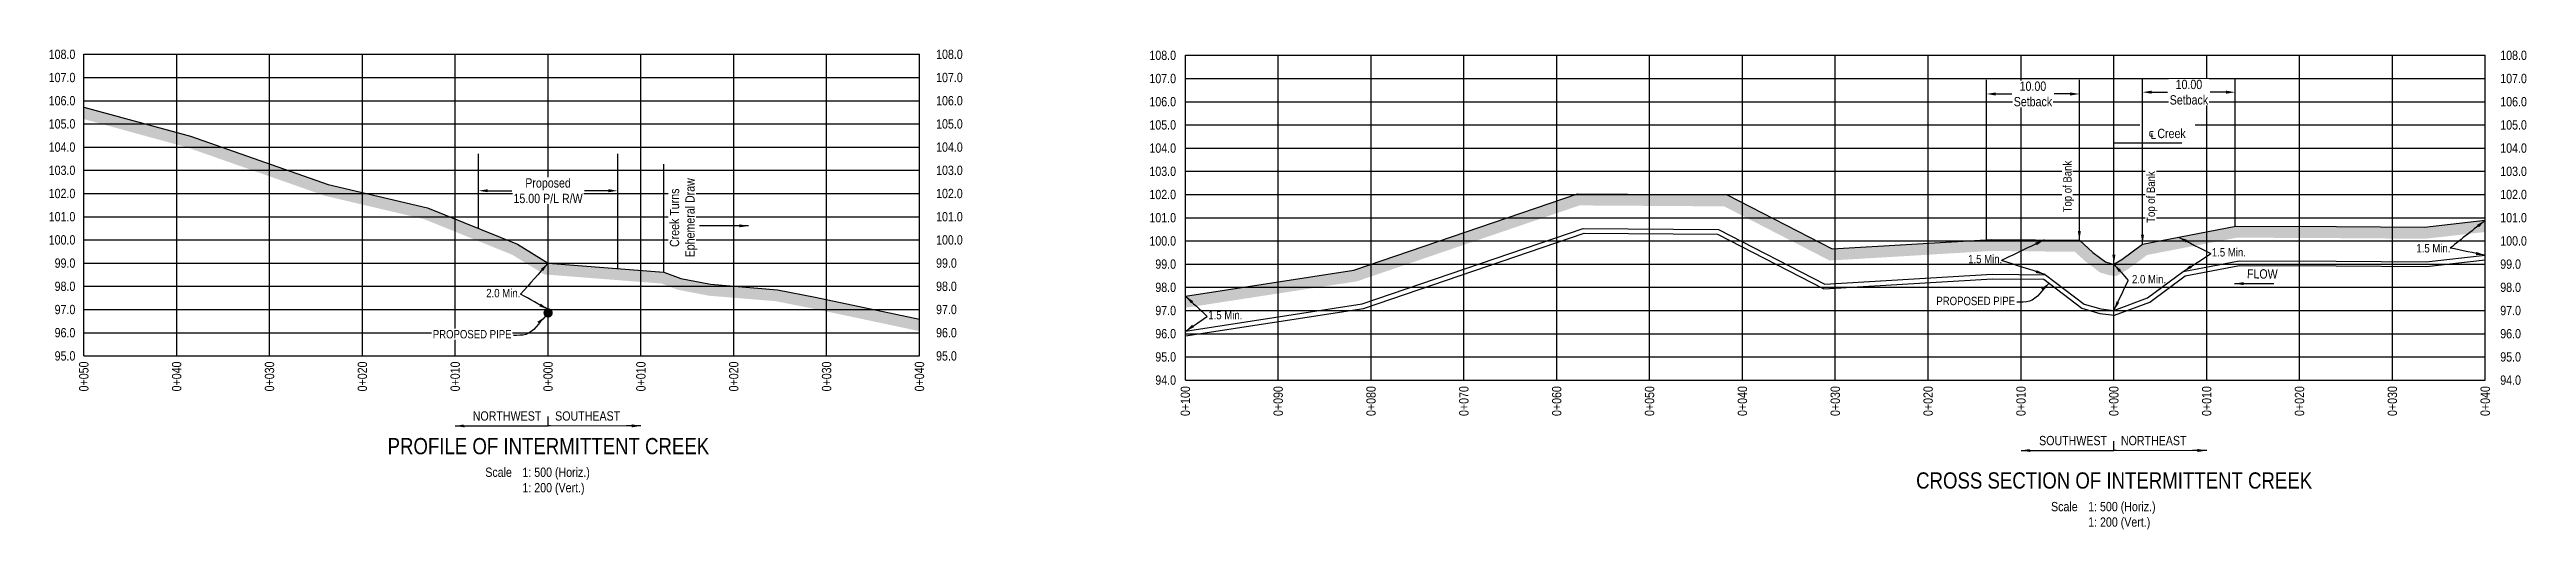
# Model space of a CAD drawing. Extents: x 406232 to 435383, y 6039561 to 6052989.
# Drawn here: x 416091 to 418758, y 6051184 to 6051701 of the extents above; entities that cross this region are included whole.
import ezdxf
from ezdxf.enums import TextEntityAlignment as Align

# ---------------------------------------------------------------- set-up
doc = ezdxf.new("R2010")
doc.units = 0
doc.header["$LTSCALE"] = 5
doc.header["$PDSIZE"] = 0.5
doc.linetypes.add('foc-TOPO', pattern=[1, 0.2, -0.8])
doc.layers.get('Defpoints').update_dxf_attribs({"color": 9})
for name, color, linetype in [('CG-NOTES', 7, 'Continuous'), ('DETAIL-T', 7, 'Continuous'), ('L-BD', 7, 'Continuous'), ('L-DETAIL-T', 3, 'Continuous'), ('L-MON', 1, 'Continuous'), ('P-CROSSINGS-GRID', 8, 'Continuous'), ('P-CROSSINGS-GROUND', 48, 'foc-TOPO'), ('P-CROSSINGS-LINE', 3, 'Continuous'), ('P-PROPOSED', 10, 'Continuous'), ('S-T7', 7, 'Continuous')]:
    doc.layers.add(name, color=color, linetype=linetype)
doc.layers.add('P-100m WELL BORE BUFFER', color=7, linetype='Continuous', true_color=0xf5ffd6)
doc.styles.add('140', font='ARIALN.TTF', dxfattribs={"height": 15})
doc.styles.add('80', font='ARIALN.TTF', dxfattribs={"height": 10})
doc.styles.add('80CG', font='ARIALN.TTF', dxfattribs={"height": 10})
doc.styles.add('80L', font='ARIALN.TTF', dxfattribs={"height": 10})
doc.dimstyles.new('Compass 5 000', dxfattribs={"dimscale": 5, "dimtxt": 9, "dimasz": 2, "dimexe": 0.2, "dimexo": 0.0625, "dimgap": 0.5, "dimtad": 0, "dimtih": 1, "dimtoh": 1, "dimzin": 0, "dimdsep": 46, "dimtxsty": '80CG', "dimcen": 0.1, "dimse1": 1, "dimse2": 1, "dimclrd": 256, "dimclrt": 256, "dimaunit": 1, "dimadec": 4, "dimazin": 0, "dimtfac": 0.06, "dimtofl": 0, "dimtmove": 0, "dimatfit": 1, "dimfxl": 0.2, "dimtolj": 1, "dimtzin": 0, "dimlwd": -1, "dimarcsym": 0})
pattern_1 = [(45, (192.612, 2759.253), (0, 22.440395626), [15.86775592, -15.86775592]), (45, (188.404, 2763.461), (0, 22.440395626), [15.86775592, -15.86775592]), (45, (184.197, 2767.668), (0, 22.440395626), [15.86775592, -15.86775592]), (135, (184.197, 2770.473), (-22.440395626, 0), [15.86775592, -15.86775592]), (135, (188.404, 2774.681), (-22.440395626, 0), [15.86775592, -15.86775592]), (135, (192.612, 2778.889), (-22.440395626, 0), [15.86775592, -15.86775592])]

msp = doc.modelspace()

# ---------------------------------------------------------------- texts
at = {"style": '80L'}
msp.add_text('FLOW', height=9.9954, rotation=359.666704, dxfattribs=at).set_placement((418457.394, 6051454.326))
at = {"style": '80'}
for s, p in [('0+050', (416127.663, 6051364.788)), ('0+040', (416227.663, 6051364.788)), ('0+030', (416327.663, 6051364.788)), ('0+020', (416427.663, 6051364.788)), ('0+010', (416527.663, 6051364.788)), ('0+000', (416627.663, 6051364.788)), ('0+010', (416727.663, 6051364.788)), ('0+020', (416827.663, 6051364.788)), ('0+030', (416927.663, 6051364.788)), ('0+040', (417027.663, 6051364.788)), ('0+100', (417313.99, 6051338.268)), ('0+090', (417413.99, 6051338.268)), ('0+080', (417513.99, 6051338.268)), ('0+070', (417613.99, 6051338.268)), ('0+060', (417713.99, 6051338.268)), ('0+050', (417813.99, 6051338.268)), ('0+040', (417913.99, 6051338.268)), ('0+030', (418013.99, 6051338.268)), ('0+020', (418113.99, 6051338.268)), ('0+010', (418213.99, 6051338.268)), ('0+000', (418313.99, 6051338.268)), ('0+010', (418413.99, 6051338.268)), ('0+020', (418513.99, 6051338.268)), ('0+030', (418613.99, 6051338.268)), ('0+040', (418713.99, 6051338.268))]:
    msp.add_text(s, height=10, rotation=90, dxfattribs=at).set_placement(p, align=Align.MIDDLE_RIGHT)
at = {"char_height": 8.9959, "attachment_point": 1, "style": '80L'}
for s, insert in [('1.5 Min.', (418419.603, 6051486.998)), ('1.5 Min.', (418639.896, 6051491.312)), ('1.5 Min.', (418157.159, 6051479.75)), ('2.0 Min.', (418333.611, 6051458.005)), ('2.0 Min.', (416561.143, 6051443.01)), ('1.5 Min.', (417338.783, 6051419.304))]:
    msp.add_mtext_dynamic_manual_height_columns(s, width=45.29007, gutter_width=44.979, heights=[0], dxfattribs=dict(at, insert=insert))
at = {"insert": (418122.905, 6051434.556), "char_height": 8.99589, "width": 84.29299, "attachment_point": 1, "style": '80L'}
msp.add_mtext('PROPOSED PIPE', dxfattribs=at)
at = {"layer": 'DETAIL-T', "char_height": 10, "attachment_point": 1, "style": '80L'}
for insert in [(416560.094, 6051250.499), (418246.421, 6051213.482)]:
    msp.add_mtext_dynamic_manual_height_columns('Scale^I1: 500 (Horiz.)\\P^I1: 200 (Vert.)', width=217.1051, gutter_width=45, heights=[0], dxfattribs=dict(at, insert=insert))
at = {"layer": 'L-DETAIL-T', "char_height": 17.5, "width": 426.70467, "attachment_point": 2, "rotation": 0, "style": '140'}
for s, insert in [('PROFILE OF INTERMITTENT CREEK', (416628.03, 6051282.373)), ('CROSS SECTION OF INTERMITTENT CREEK', (418314.357, 6051245.356))]:
    msp.add_mtext(s, dxfattribs=dict(at, insert=insert))
at = {"layer": 'S-T7', "style": '80'}
for s, p in [('108.0', (416118.577, 6051695.866)), ('108.0', (417304.032, 6051694.78)), ('107.0', (416118.577, 6051670.866)), ('107.0', (417304.032, 6051669.78)), ('106.0', (416118.577, 6051645.866)), ('106.0', (417304.032, 6051644.78)), ('105.0', (416118.577, 6051620.866)), ('105.0', (417304.032, 6051619.78)), ('104.0', (416118.577, 6051595.866)), ('104.0', (417304.032, 6051594.78)), ('103.0', (416118.577, 6051570.866)), ('103.0', (417304.032, 6051569.78)), ('102.0', (416118.577, 6051545.866)), ('102.0', (417304.032, 6051544.78)), ('101.0', (416118.577, 6051520.866)), ('101.0', (417304.032, 6051519.78)), ('100.0', (416118.577, 6051495.866)), ('100.0', (417304.032, 6051494.78)), ('99.0', (416118.577, 6051470.866)), ('99.0', (417304.032, 6051469.78)), ('98.0', (416118.577, 6051445.866)), ('98.0', (417304.032, 6051444.78)), ('97.0', (416118.577, 6051420.866)), ('97.0', (417304.032, 6051419.78)), ('96.0', (416118.577, 6051395.866)), ('95.0', (416118.577, 6051370.866)), ('96.0', (417304.032, 6051394.78)), ('95.0', (417304.032, 6051369.78)), ('94.0', (417304.032, 6051344.78))]:
    msp.add_text(s, height=10, dxfattribs=at).set_placement(p, align=Align.MIDDLE_RIGHT)
for s, p in [('108.0', (417045.617, 6051695.866)), ('108.0', (418730.217, 6051694.78)), ('107.0', (417045.617, 6051670.866)), ('107.0', (418730.217, 6051669.78)), ('106.0', (417045.617, 6051645.866)), ('106.0', (418730.217, 6051644.78)), ('105.0', (417045.617, 6051620.866)), ('105.0', (418730.217, 6051619.78)), ('104.0', (417045.617, 6051595.866)), ('104.0', (418730.217, 6051594.78)), ('103.0', (417045.617, 6051570.866)), ('103.0', (418730.217, 6051569.78)), ('102.0', (417045.617, 6051545.866)), ('102.0', (418730.217, 6051544.78)), ('101.0', (417045.617, 6051520.866)), ('101.0', (418730.217, 6051519.78)), ('100.0', (417045.617, 6051495.866)), ('100.0', (418730.217, 6051494.78)), ('99.0', (417045.617, 6051470.866)), ('99.0', (418730.217, 6051469.78)), ('98.0', (417045.617, 6051445.866)), ('98.0', (418730.217, 6051444.78)), ('97.0', (417045.617, 6051420.866)), ('97.0', (418730.217, 6051419.78)), ('96.0', (417045.617, 6051395.866)), ('95.0', (417045.617, 6051370.866)), ('96.0', (418730.217, 6051394.78)), ('95.0', (418730.217, 6051369.78)), ('94.0', (418730.217, 6051344.78))]:
    msp.add_text(s, height=10, dxfattribs=at).set_placement(p, align=Align.MIDDLE_LEFT)

# ---------------------------------------------------------------- blocks, each defined once
blk = doc.blocks.new('*D1058')
at = {"transparency": 16777216}
for p, q in [((418186.9, 6051653.1), (418204, 6051653.1)), ((418266.9, 6051653.1), (418249.8, 6051653.1))]:
    blk.add_line(p, q, dxfattribs=at)
for points in [[(418186.9, 6051654.8), (418186.9, 6051651.4), (418176.9, 6051653.1)], [(418266.9, 6051654.8), (418266.9, 6051651.4), (418276.9, 6051653.1)]]:
    blk.add_solid(points, dxfattribs=at)
at = {"layer": 'Defpoints', "color": 0, "transparency": 16777216}
for p in [(418176.9, 6051653.1), (418176.9, 6051634.6), (418276.9, 6051634.6)]:
    blk.add_point(p, dxfattribs=at)
at = {"transparency": 16777216, "insert": (418226.9, 6051653.1), "char_height": 10, "attachment_point": 5, "style": '80CG', "bg_fill": 3, "box_fill_scale": 1.1, "bg_fill_color": 256, "bg_fill_true_color": 13158600, "bg_fill_transparency": 0}
blk.add_mtext('\\A1;10.00\\PSetback', dxfattribs=at)
blk = doc.blocks.new('*D1059')
at = {"transparency": 16777216}
for p, q in [((418354.9, 6051655), (418371.9, 6051655)), ((418434.8, 6051655), (418417.8, 6051655))]:
    blk.add_line(p, q, dxfattribs=at)
for points in [[(418354.9, 6051656.7), (418354.9, 6051653.4), (418344.9, 6051655)], [(418434.8, 6051656.7), (418434.8, 6051653.4), (418444.8, 6051655)]]:
    blk.add_solid(points, dxfattribs=at)
at = {"layer": 'Defpoints', "color": 0, "transparency": 16777216}
for p in [(418344.9, 6051655), (418344.9, 6051636.6), (418444.8, 6051636.6)]:
    blk.add_point(p, dxfattribs=at)
at = {"transparency": 16777216, "insert": (418394.9, 6051655), "char_height": 10, "attachment_point": 5, "style": '80CG', "bg_fill": 3, "box_fill_scale": 1.1, "bg_fill_color": 256, "bg_fill_true_color": 13158600, "bg_fill_transparency": 0}
blk.add_mtext('\\A1;10.00\\PSetback', dxfattribs=at)
blk = doc.blocks.new('*D1060')
at = {"transparency": 16777216}
for p, q in [((416562.8, 6051548.8), (416588.7, 6051548.8)), ((416692.7, 6051548.8), (416666.8, 6051548.8))]:
    blk.add_line(p, q, dxfattribs=at)
for points in [[(416562.8, 6051550.5), (416562.8, 6051547.2), (416552.8, 6051548.8)], [(416692.7, 6051550.5), (416692.7, 6051547.2), (416702.7, 6051548.8)]]:
    blk.add_solid(points, dxfattribs=at)
at = {"layer": 'Defpoints', "color": 0, "transparency": 16777216}
for p in [(416552.8, 6051561.3), (416702.7, 6051561.3), (416702.7, 6051548.8)]:
    blk.add_point(p, dxfattribs=at)
at = {"transparency": 16777216, "insert": (416627.7, 6051548.8), "char_height": 10, "attachment_point": 5, "style": '80CG', "bg_fill": 3, "box_fill_scale": 1.1, "bg_fill_color": 256, "bg_fill_true_color": 13158600, "bg_fill_transparency": 0}
blk.add_mtext('\\A1;Proposed\\P15.00 P/L R/W', dxfattribs=at)
blk = doc.blocks.new('PLIA')
at = {"color": 255, "const_width": 1}
blk.add_lwpolyline([(-0.5, 0, 1), (0.5, 0, 1)], format="xyb", close=True, dxfattribs=at)
blk = doc.blocks.new('PLIAA')
blk.add_blockref('PLIA', (0, 0))
blk = doc.blocks.new('PLIB')
at = {"color": 1}
blk.add_circle((0, 0), 0.8, dxfattribs=at)
blk = doc.blocks.new('PLIBB')
blk.add_blockref('PLIB', (0, 0))
blk = doc.blocks.new('PLICC')
for name in ['PLIAA', 'PLIBB']:
    blk.add_blockref(name, (0, 0))
blk = doc.blocks.new('PLI')
blk.add_blockref('PLICC', (0, 0))

# ---------------------------------------------------------------- hatches: boundary and pattern name
at = {"layer": 'P-CROSSINGS-GROUND'}
h = msp.add_hatch(dxfattribs=at)
h.set_pattern_fill('EARTH', color=256, scale=2.498859, angle=45)
h.set_pattern_definition(pattern_1)
h.paths.add_polyline_path([(416127.75, 6051638.989), (416242.63, 6051607.491), (416390.91, 6051555.392), (416497.672, 6051530.28), (416594.635, 6051491.087), (416627.75, 6051470.866), (416752.449, 6051461.174), (416770.863, 6051454.221), (416802.51, 6051448.118), (416874.707, 6051442.19), (416915.258, 6051434.136), (417027.704, 6051410.3), (417027.704, 6051397.528), (416912.745, 6051421.897), (416872.973, 6051429.796), (416800.811, 6051435.721), (416767.448, 6051442.155), (416749.704, 6051448.855), (416623.795, 6051458.642), (416589, 6051479.889), (416493.878, 6051518.337), (416387.399, 6051543.382), (416238.903, 6051595.557), (416127.75, 6051626.033)])
h = msp.add_hatch(dxfattribs=at)
h.set_pattern_fill('EARTH', color=256, scale=2.498859, angle=45)
h.set_pattern_definition(pattern_1)
h.paths.add_polyline_path([(417314.077, 6051422.702), (417498.612, 6051451.175), (417738.601, 6051533.022), (417894.469, 6051531.981), (418007.995, 6051473.58), (418182.528, 6051483.932), (418272.009, 6051483.034), (418283.492, 6051472.633), (418299.159, 6051460.726), (418308.168, 6051458.054), (418316.605, 6051456.743), (418329.62, 6051464.497), (418350.051, 6051479.676), (418446.616, 6051498.28), (418553.61, 6051497.761), (418649.237, 6051497.055), (418714.077, 6051504.413), (418714.077, 6051516.987), (418648.576, 6051509.555), (418553.686, 6051510.255), (418445.453, 6051510.78), (418344.888, 6051491.405), (418322.679, 6051474.905), (418314.077, 6051469.78), (418310.916, 6051470.271), (418304.901, 6051472.055), (418291.481, 6051482.255), (418276.879, 6051495.48), (418182.221, 6051496.43), (418010.669, 6051486.255), (417897.534, 6051544.455), (417736.57, 6051545.53), (417495.62, 6051463.355), (417314.077, 6051435.344)])

# ---------------------------------------------------------------- linework, layer by layer
for p, q in [((418444.843, 6051510.662), (418444.843, 6051670.274)), ((418176.925, 6051496.116), (418176.925, 6051668.339)), ((418276.879, 6051530.179), (418276.879, 6051668.339)), ((416552.784, 6051508.004), (416552.784, 6051588.721)), ((416702.715, 6051465.039), (416702.715, 6051588.721))]:
    msp.add_line(p, q)
at = {"layer": 'CG-NOTES'}
for p, q in [((416627.75, 6051295.462), (416627.75, 6051305.462)), ((418314.077, 6051268.942), (418314.077, 6051278.942))]:
    msp.add_line(p, q, dxfattribs=at)
at = {"layer": 'P-CROSSINGS-GRID', "color": 8}
for p, q in [((416127.75, 6051695.866), (417027.75, 6051695.866)), ((416127.75, 6051370.866), (416127.75, 6051695.866)), ((416127.75, 6051670.866), (417027.75, 6051670.866)), ((416227.75, 6051370.866), (416227.75, 6051695.866)), ((416327.75, 6051370.866), (416327.75, 6051695.866)), ((416427.75, 6051370.866), (416427.75, 6051695.866)), ((416527.75, 6051370.866), (416527.75, 6051695.866)), ((416627.75, 6051370.866), (416627.75, 6051695.866)), ((416727.75, 6051370.866), (416727.75, 6051695.866)), ((416827.75, 6051370.866), (416827.75, 6051695.866)), ((416927.75, 6051370.866), (416927.75, 6051695.866)), ((417027.704, 6051370.866), (417027.704, 6051695.866)), ((417314.077, 6051694.78), (418714.077, 6051694.78)), ((417314.077, 6051344.78), (417314.077, 6051694.78)), ((417314.077, 6051669.78), (418714.077, 6051669.78)), ((417414.077, 6051344.78), (417414.077, 6051694.78)), ((417514.077, 6051344.78), (417514.077, 6051694.78)), ((417614.077, 6051344.78), (417614.077, 6051694.78)), ((417714.077, 6051344.78), (417714.077, 6051694.78)), ((417814.077, 6051344.78), (417814.077, 6051694.78)), ((417914.077, 6051344.78), (417914.077, 6051694.78)), ((418014.077, 6051344.78), (418014.077, 6051694.78)), ((418114.077, 6051344.78), (418114.077, 6051694.78)), ((418214.077, 6051344.78), (418214.077, 6051694.78)), ((418314.077, 6051344.78), (418314.077, 6051694.78)), ((418414.077, 6051344.78), (418414.077, 6051694.78)), ((418514.077, 6051344.78), (418514.077, 6051694.78)), ((418614.077, 6051344.78), (418614.077, 6051694.78)), ((418714.077, 6051344.78), (418714.077, 6051694.78)), ((416127.75, 6051645.866), (417027.75, 6051645.866)), ((417314.077, 6051644.78), (418714.077, 6051644.78)), ((416127.75, 6051620.866), (417027.75, 6051620.866)), ((417314.077, 6051619.78), (418714.077, 6051619.78)), ((416127.75, 6051595.866), (417027.75, 6051595.866)), ((417314.077, 6051594.78), (418714.077, 6051594.78)), ((416127.75, 6051570.866), (417027.75, 6051570.866)), ((417314.077, 6051569.78), (418714.077, 6051569.78)), ((416127.75, 6051545.866), (417027.75, 6051545.866)), ((417314.077, 6051544.78), (418714.077, 6051544.78)), ((416127.75, 6051520.866), (417027.75, 6051520.866)), ((417314.077, 6051519.78), (418714.077, 6051519.78)), ((416127.75, 6051495.866), (417027.75, 6051495.866)), ((417314.077, 6051494.78), (418714.077, 6051494.78)), ((416127.75, 6051470.866), (417027.75, 6051470.866)), ((417314.077, 6051469.78), (418714.077, 6051469.78)), ((416127.75, 6051445.866), (417027.75, 6051445.866)), ((417314.077, 6051444.78), (418714.077, 6051444.78)), ((416127.75, 6051420.866), (417027.75, 6051420.866)), ((417314.077, 6051419.78), (418714.077, 6051419.78)), ((416127.75, 6051395.866), (417027.75, 6051395.866)), ((417314.077, 6051394.78), (418714.077, 6051394.78)), ((416127.75, 6051370.866), (417027.75, 6051370.866)), ((417314.077, 6051369.78), (418714.077, 6051369.78)), ((417314.077, 6051344.78), (418714.077, 6051344.78))]:
    msp.add_line(p, q, dxfattribs=at)
at = {"layer": 'P-CROSSINGS-LINE', "color": 3, "flags": 128}
for points in [[(416127.75, 6051638.989), (416242.63, 6051607.491), (416390.91, 6051555.392), (416497.672, 6051530.28), (416594.635, 6051491.087), (416627.75, 6051470.866), (416752.449, 6051461.174), (416770.863, 6051454.221), (416802.51, 6051448.118), (416874.707, 6051442.19), (416915.258, 6051434.136), (417027.704, 6051410.3)], [(417314.077, 6051435.344), (417495.62, 6051463.355), (417736.57, 6051545.53), (417897.534, 6051544.455), (418010.669, 6051486.255), (418182.221, 6051496.43), (418276.879, 6051495.48), (418291.481, 6051482.255), (418304.901, 6051472.055), (418310.916, 6051470.271), (418314.077, 6051469.78), (418322.679, 6051474.905), (418344.888, 6051491.405), (418445.453, 6051510.78), (418553.686, 6051510.255), (418648.576, 6051509.555), (418714.077, 6051516.987)]]:
    msp.add_lwpolyline(points, dxfattribs=at)
at = {"layer": 'P-PROPOSED'}
for points in [[(417314.077, 6051397.418), (417504.597, 6051426.814), (417742.664, 6051508.006), (417888.34, 6051507.033), (418002.646, 6051448.23), (418183.144, 6051458.936), (418240.326, 6051458.362), (418281.932, 6051426.738), (418299.925, 6051421.402), (418314.077, 6051419.78), (418350.443, 6051433.272), (418388.663, 6051461.667), (418448.941, 6051473.28), (418553.457, 6051472.773), (418650.558, 6051472.056), (418714.077, 6051479.264)], [(417314.077, 6051392.361), (417505.793, 6051421.941), (417743.477, 6051503.002), (417887.114, 6051502.043), (418001.577, 6051443.16), (418183.267, 6051453.937), (418238.62, 6051453.381), (418279.635, 6051422.206), (418298.922, 6051416.487), (418314.695, 6051414.679), (418352.85, 6051428.834), (418390.728, 6051456.975), (418449.406, 6051468.28), (418553.427, 6051467.775), (418650.822, 6051467.057), (418714.077, 6051474.234)]]:
    msp.add_lwpolyline(points, dxfattribs=at)

# ---------------------------------------------------------------- block references
at = {"layer": 'L-MON', "xscale": 4.997718399999963, "yscale": 4.997718399999963, "zscale": 4.997718399999963}
msp.add_blockref('PLI', (416627.75, 6051417.154), dxfattribs=at)

msp.set_redraw_order([(e.dxf.handle, doc.entitydb.next_handle()) for e in msp.query("TEXT MTEXT ATTDEF DIMENSION ARC_DIMENSION")])  # texts and dimensions are drawn at this point

# ---------------------------------------------------------------- leaders
at = {"path_type": 1}
for points in [[(418314.077, 6051469.78), (418314.077, 6051600.324)], [(418276.879, 6051495.48), (418276.879, 6051530.179)], [(418344.888, 6051491.405), (418344.888, 6051526.104)], [(418714.077, 6051516.987), (418676.252, 6051487.051)], [(418239.166, 6051495.858), (418192.955, 6051473.66)], [(418383.593, 6051498.848), (418418.528, 6051481.098)], [(418714.077, 6051479.264), (418676.252, 6051487.051)], [(418239.945, 6051458.674), (418192.955, 6051473.66)], [(418388.779, 6051461.725), (418418.528, 6051481.098)], [(417314.077, 6051435.344), (417337.709, 6051413.404)], [(418244.04, 6051448.995), (418223.028, 6051429.735), (418209.637, 6051428.644)], [(418443.87, 6051448.695), (418486.291, 6051448.85)], [(416624.698, 6051413.17), (416603.685, 6051393.91), (416590.295, 6051392.82)], [(417314.077, 6051397.418), (417337.709, 6051413.404)]]:
    msp.add_leader(points, dimstyle='Compass 5 000', override={"dimgap": 0.5, "dimtad": 0}, dxfattribs=at)
for points in [[(416627.75, 6051470.866), (416598.127, 6051437.424)], [(418314.077, 6051469.78), (418329.454, 6051452.229)], [(416627.75, 6051420.866), (416598.127, 6051437.424)], [(418314.077, 6051419.78), (418329.454, 6051452.229)]]:
    msp.add_leader(points, dimstyle='Compass 5 000', dxfattribs=at)
at = {"layer": 'CG-NOTES', "path_type": 1}
for points in [[(416527.75, 6051295.462), (416627.75, 6051295.462)], [(416727.75, 6051295.462), (416627.75, 6051295.462)], [(418214.077, 6051268.942), (418314.077, 6051268.942)], [(418414.077, 6051268.942), (418314.077, 6051268.942)]]:
    msp.add_leader(points, dimstyle='Compass 5 000', override={"dimgap": 0.5, "dimtad": 0}, dxfattribs=at)
at = {"layer": 'P-100m WELL BORE BUFFER', "path_type": 1}
msp.add_leader([(416843.561, 6051510.998), (416790.629, 6051510.998)], dimstyle='Compass 5 000', override={"dimgap": 0.5, "dimtad": 0}, dxfattribs=at)

# ---------------------------------------------------------------- next in the draw order: texts
at = {"insert": (418259.498, 6051525.509), "char_height": 8.99589, "width": 55.85483, "attachment_point": 1, "rotation": 90, "style": '80L', "bg_fill": 3, "box_fill_scale": 1.15, "bg_fill_color": 256, "bg_fill_true_color": 256, "bg_fill_transparency": 0}
msp.add_mtext('Top of Bank', dxfattribs=at)
at = {"insert": (416503.563, 6051398.731), "char_height": 8.99589, "width": 84.29299, "attachment_point": 1, "style": '80L', "bg_fill": 3, "box_fill_scale": 1.15, "bg_fill_color": 256, "bg_fill_true_color": 256, "bg_fill_transparency": 0}
msp.add_mtext('PROPOSED PIPE', dxfattribs=at)
at = {"color": 3, "char_height": 10, "width": 78.43132, "attachment_point": 3, "style": '80', "bg_fill": 2}
for s, insert in [('NORTHWEST', (416620.382, 6051311.142)), ('SOUTHWEST', (418306.709, 6051284.623))]:
    msp.add_mtext(s, dxfattribs=dict(at, insert=insert))
at = {"layer": 'L-BD', "insert": (418347.153, 6051615.56), "char_height": 9.99544, "width": 49.14274, "attachment_point": 1, "style": '80', "bg_fill": 2}
msp.add_mtext('\\pi4.23209;{\\fISOCPEUR|b0|i0|c0|p34;℄} Creek', dxfattribs=at)
at = {"layer": 'L-BD', "insert": (416758.873, 6051476.586), "char_height": 9.99544, "width": 85.25889, "attachment_point": 1, "rotation": 90, "style": '80', "bg_fill": 3, "box_fill_scale": 1.15, "bg_fill_color": 256, "bg_fill_true_color": 256, "bg_fill_transparency": 0}
msp.add_mtext('\\pi11.62723;Creek Turns \\P\\pi0.50339;Ephemeral Draw', dxfattribs=at)

# ---------------------------------------------------------------- next in the draw order: dimensions: what is measured, and where the dimension line sits
dim = msp.add_aligned_dim(p1=(418276.879, 6051634.616), p2=(418176.925, 6051634.616), distance=-18.487, text='10.00\\PSetback', dimstyle='Compass 5 000', override={"dimtfill": 1})
dim.commit()
dim.dimension.update_dxf_attribs({"geometry": '*D1058', "text_midpoint": (418226.902, 6051653.103)})
at = {"color": 2}
dim = msp.add_aligned_dim(p1=(416552.784, 6051561.277), p2=(416702.715, 6051561.277), distance=-12.447, text='Proposed\\P15.00 P/L R/W', dimstyle='Compass 5 000', override={"dimtfill": 1}, dxfattribs=at)
dim.commit()
dim.dimension.update_dxf_attribs({"geometry": '*D1060', "text_midpoint": (416627.75, 6051548.83)})

# ---------------------------------------------------------------- next in the draw order: linework, layer by layer
for p, q in [((418344.888, 6051491.405), (418344.888, 6051670.274)), ((418314.077, 6051600.324), (418387.331, 6051600.324))]:
    msp.add_line(p, q)
at = {"flags": 128}
msp.add_lwpolyline([(416752.449, 6051461.174), (416752.449, 6051577.349)], dxfattribs=at)

# ---------------------------------------------------------------- next in the draw order: texts
at = {"color": 3, "char_height": 10, "width": 71.79644, "attachment_point": 1, "style": '80', "bg_fill": 2}
for s, insert in [('SOUTHEAST', (416635.34, 6051311.142)), ('NORTHEAST', (418321.667, 6051284.623))]:
    msp.add_mtext(s, dxfattribs=dict(at, insert=insert))

# ---------------------------------------------------------------- next in the draw order: texts
at = {"insert": (418349.298, 6051514.258), "char_height": 8.99589, "width": 55.85483, "attachment_point": 1, "rotation": 90, "style": '80L', "bg_fill": 3, "box_fill_scale": 1.15, "bg_fill_color": 256, "bg_fill_true_color": 256, "bg_fill_transparency": 0}
msp.add_mtext('Top of Bank', dxfattribs=at)

# ---------------------------------------------------------------- next in the draw order: dimensions: what is measured, and where the dimension line sits
dim = msp.add_aligned_dim(p1=(418444.843, 6051636.551), p2=(418344.888, 6051636.551), distance=-18.487, text='10.00\\PSetback', dimstyle='Compass 5 000', override={"dimtfill": 1})
dim.commit()
dim.dimension.update_dxf_attribs({"geometry": '*D1059', "text_midpoint": (418394.865, 6051655.038)})

doc.saveas('drawing.dxf')
